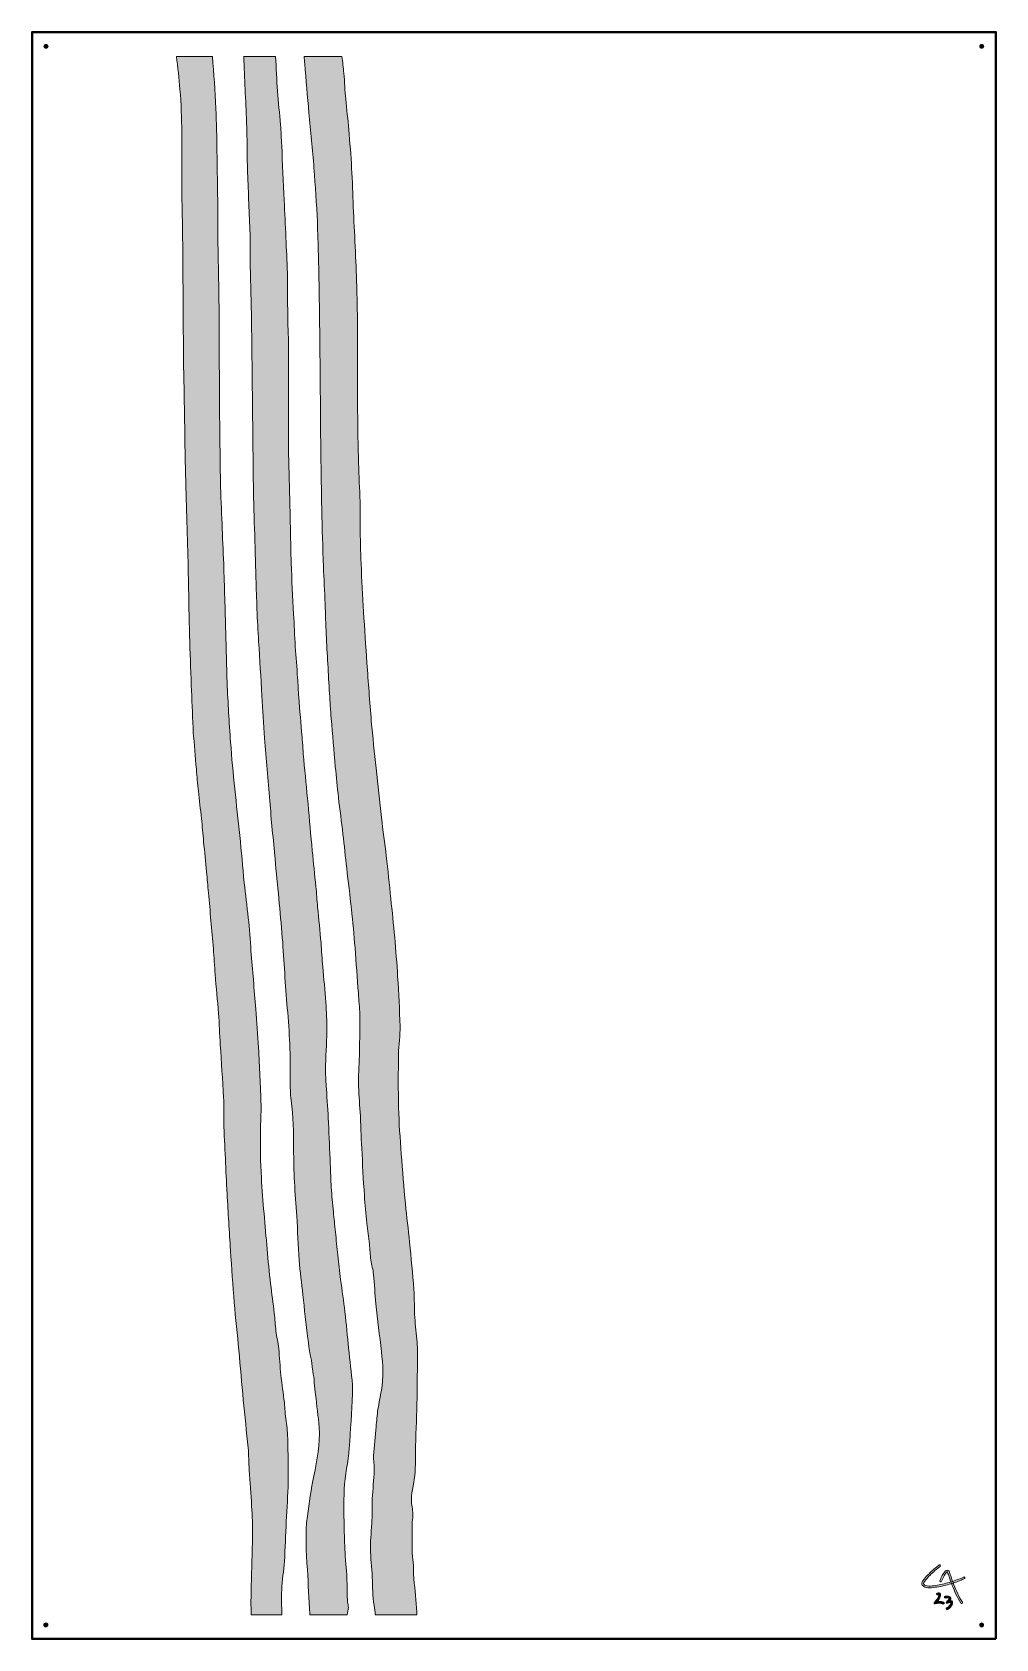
# Model space of a CAD drawing. Header units: millimetres. Extents: x 0 to 1200, y -2000 to 0.
import ezdxf

# ---------------------------------------------------------------- set-up
doc = ezdxf.new("R2010")
doc.units = ezdxf.units.MM
doc.header["$MEASUREMENT"] = 0
for name, color, linetype, lineweight in [('2023-005', 7, 'Continuous', 0), ('Bounding Box', 7, 'Continuous', 0), ('Screws', 7, 'Continuous', 0)]:
    doc.layers.add(name, color=color, linetype=linetype, lineweight=lineweight)

msp = doc.modelspace()

# ---------------------------------------------------------------- hatches: boundary and pattern name
at = {"layer": '2023-005', "true_color": 0x000000, "transparency": 33554687}
h = msp.add_hatch(color=18, dxfattribs=at)
h.dxf.hatch_style = 2
edge = h.paths.add_edge_path()
edge.add_spline(control_points=[(310.9, -1938.9), (311.4, -1927), (313.5, -1915.3), (314.3, -1903.4), (315.4, -1886.8), (315.8, -1870.2), (316.6, -1853.5), (317.4, -1837.3), (318.7, -1821), (319.1, -1804.7), (319.4, -1789.5), (318.8, -1774.3), (318.6, -1759.1), (318.5, -1753), (318.4, -1746.8), (317.9, -1740.7), (317.2, -1732.6), (316, -1724.5), (315.1, -1716.5), (314.7, -1712.9), (314.8, -1709.2), (314.3, -1705.7), (312.9, -1694.3), (311.1, -1683), (309.9, -1671.6), (308.8, -1660.7), (308.3, -1649.6), (307.2, -1638.6), (306.4, -1631.2), (304.7, -1623.8), (303.8, -1616.3), (302.9, -1609.1), (302.6, -1601.7), (301.7, -1594.5), (300.3, -1582.3), (298.5, -1570.1), (297.1, -1557.8), (295.5, -1543.5), (294, -1529.1), (292.8, -1514.7), (290.3, -1485.1), (287.4, -1455.4), (285.6, -1425.8), (284.4, -1406.3), (284.5, -1386.7), (284.4, -1367.1), (284.4, -1356.6), (285.6, -1346), (285.3, -1335.4), (284.5, -1311.6), (283.4, -1287.8), (282.1, -1264.1), (281.2, -1248.1), (279.8, -1232), (278.6, -1216), (276.7, -1191.8), (274.7, -1167.5), (272.7, -1143.3), (271.6, -1129.6), (270.7, -1115.9), (269.3, -1102.2), (267.8, -1087.7), (265.7, -1073.2), (264.3, -1058.6), (262.3, -1039.1), (260.8, -1019.4), (258.8, -999.9), (256.8, -980.5), (254.5, -961.1), (252.5, -941.8), (250.6, -922.4), (248.6, -903), (247.3, -883.6), (245.5, -859), (244.1, -834.4), (243, -809.8), (242.1, -788.8), (241.9, -767.8), (241.3, -746.7), (240.5, -718.4), (239.7, -690), (238.7, -661.6), (238.1, -645.1), (237.2, -628.5), (236.6, -612), (235.9, -594.5), (235.1, -577.1), (234.7, -559.6), (234.3, -542.4), (234.2, -525.1), (234, -507.8), (233.8, -489.1), (233.5, -470.4), (233.4, -451.7), (233.2, -414.7), (233.2, -377.6), (232.9, -340.5), (232.6, -311.4), (231.8, -282.3), (231.4, -253.2), (231.2, -236.1), (231.5, -219), (231.2, -201.8), (230.6, -166.2), (230.3, -130.5), (229, -94.9), (228.2, -73.2), (226.4, -51.6), (224.7, -30), (224.7, -30), (179.9, -30), (179.9, -30), (181.5, -43.7), (183.2, -57.4), (184.3, -71.2), (185.8, -89.1), (186.3, -107.1), (186.5, -125), (186.9, -150.6), (186.5, -176.1), (186.7, -201.7), (186.8, -219.6), (187.5, -237.5), (187.6, -255.4), (188, -303.3), (188.2, -351.2), (188.6, -399.1), (188.8, -422.2), (189.4, -445.4), (189.8, -468.5), (190.1, -489), (190.4, -509.4), (190.8, -529.9), (191.1, -544.4), (191.4, -558.8), (191.8, -573.3), (192.5, -598.5), (193.4, -623.7), (194.1, -648.9), (194.4, -660.5), (194.6, -672.1), (194.8, -683.7), (195.3, -706.1), (195.6, -728.6), (196.2, -751), (196.8, -771.5), (197.5, -792.1), (198.3, -812.6), (199, -830.4), (199.8, -848.2), (200.5, -865.9), (200.6, -867.5), (200.7, -869.1), (200.8, -870.7), (202.1, -886.3), (203.4, -901.8), (204.7, -917.4), (205.5, -926.5), (206.2, -935.6), (207.2, -944.6), (208.4, -956), (209.8, -967.3), (211, -978.6), (212, -988.2), (212.8, -997.9), (213.7, -1007.5), (214.9, -1020.1), (216.2, -1032.7), (217.4, -1045.3), (218.2, -1053.8), (219, -1062.4), (219.7, -1071), (221.8, -1094.2), (223.9, -1117.5), (225.9, -1140.7), (226.8, -1151.4), (227.3, -1162.1), (228.1, -1172.8), (229.4, -1188.9), (231, -1205), (232.3, -1221.2), (233.2, -1234.2), (233.7, -1247.2), (234.5, -1260.2), (235.8, -1282), (237.4, -1303.9), (238.5, -1325.7), (239.1, -1336), (238.5, -1346.4), (238.9, -1356.7), (239.3, -1371.8), (240.1, -1386.9), (240.8, -1402), (241.5, -1416.6), (242.1, -1431.2), (242.9, -1445.8), (244.3, -1469.3), (245.7, -1492.8), (247.2, -1516.4), (248.6, -1538), (250, -1559.6), (251.8, -1581.2), (253.4, -1601), (255.7, -1620.8), (257.6, -1640.6), (259.5, -1661.2), (261.1, -1681.9), (263.1, -1702.5), (264.9, -1722.3), (267.3, -1742), (269.1, -1761.9), (270, -1771.1), (269.9, -1780.5), (270.5, -1789.8), (271.4, -1804.7), (272.7, -1819.7), (273.5, -1834.6), (274.2, -1846.7), (274.8, -1858.8), (274.6, -1870.9), (274.2, -1898.2), (272.9, -1925.5), (272.7, -1952.7), (272.6, -1958.5), (272.8, -1964.2), (273.1, -1969.9), (273.1, -1969.9), (311.2, -1969.9), (311.2, -1969.9), (310.8, -1959.6), (310.5, -1949.2), (310.9, -1938.9)], knot_values=[0, 0, 0, 0, 1, 1, 1, 2, 2, 2, 3, 3, 3, 4, 4, 4, 5, 5, 5, 6, 6, 6, 7, 7, 7, 8, 8, 8, 9, 9, 9, 10, 10, 10, 11, 11, 11, 12, 12, 12, 13, 13, 13, 14, 14, 14, 15, 15, 15, 16, 16, 16, 17, 17, 17, 18, 18, 18, 19, 19, 19, 20, 20, 20, 21, 21, 21, 22, 22, 22, 23, 23, 23, 24, 24, 24, 25, 25, 25, 26, 26, 26, 27, 27, 27, 28, 28, 28, 29, 29, 29, 30, 30, 30, 31, 31, 31, 32, 32, 32, 33, 33, 33, 34, 34, 34, 35, 35, 35, 36, 36, 36, 37, 37, 37, 38, 38, 38, 39, 39, 39, 40, 40, 40, 41, 41, 41, 42, 42, 42, 43, 43, 43, 44, 44, 44, 45, 45, 45, 46, 46, 46, 47, 47, 47, 48, 48, 48, 49, 49, 49, 50, 50, 50, 51, 51, 51, 52, 52, 52, 53, 53, 53, 54, 54, 54, 55, 55, 55, 56, 56, 56, 57, 57, 57, 58, 58, 58, 59, 59, 59, 60, 60, 60, 61, 61, 61, 62, 62, 62, 63, 63, 63, 64, 64, 64, 65, 65, 65, 66, 66, 66, 67, 67, 67, 68, 68, 68, 69, 69, 69, 70, 70, 70, 71, 71, 71, 72, 72, 72, 73, 73, 73, 74, 74, 74, 75, 75, 75, 76, 76, 76, 77, 77, 77, 77], degree=3, periodic=0)
h = msp.add_hatch(color=18, dxfattribs=at)
h.dxf.hatch_style = 2
edge = h.paths.add_edge_path()
edge.add_spline(control_points=[(393.5, -1957.5), (393.2, -1955.3), (392.7, -1953.2), (392.7, -1951), (392.4, -1940.3), (392.4, -1929.5), (391.9, -1918.7), (391.7, -1912.8), (390.6, -1907), (390.3, -1901.1), (389.7, -1889.7), (389.1, -1878.3), (388.9, -1866.9), (388.6, -1849.1), (387.8, -1831.3), (388.8, -1813.5), (389.8, -1796.4), (393.6, -1779.5), (395, -1762.4), (396.9, -1740), (397.7, -1717.4), (399, -1694.9), (399.2, -1691.1), (399.5, -1687.3), (399.1, -1683.5), (397.7, -1668.4), (395.9, -1653.3), (394.3, -1638.1), (392.7, -1623.1), (391.5, -1608), (389.7, -1592.9), (388.1, -1579.4), (386, -1566), (384.3, -1552.5), (383, -1542.4), (382, -1532.3), (380.9, -1522.1), (379.9, -1512.6), (378.8, -1503), (377.8, -1493.4), (376.9, -1485), (376.1, -1476.6), (375.3, -1468.2), (374.3, -1458.1), (373.3, -1447.9), (372.6, -1437.8), (372, -1428.1), (371.8, -1418.5), (371.4, -1408.8), (370.6, -1391.6), (370, -1374.3), (369.2, -1357.1), (368.5, -1343.1), (367.5, -1329.1), (366.7, -1315.1), (366.2, -1307.3), (365.4, -1299.5), (365.5, -1291.6), (365.8, -1275.4), (366.9, -1259.2), (367.1, -1243), (367.2, -1231.2), (366.7, -1219.4), (365.9, -1207.6), (364.9, -1192.8), (363.2, -1177.9), (362, -1163.1), (361.1, -1153.3), (360.7, -1143.4), (359.9, -1133.6), (358.6, -1118.7), (357.1, -1103.9), (355.7, -1089), (354.9, -1080.4), (354.3, -1071.8), (353.5, -1063.3), (352, -1048.4), (350.4, -1033.6), (349, -1018.8), (347.1, -999.4), (345.5, -979.9), (343.7, -960.5), (342, -942.1), (340.1, -923.7), (338.4, -905.4), (337.6, -895.9), (337, -886.4), (336.3, -877), (334.9, -860.6), (333.4, -844.1), (332.1, -827.7), (331.5, -819.6), (331.3, -811.6), (330.7, -803.5), (329.8, -790.5), (328.7, -777.6), (327.9, -764.6), (327.1, -751.1), (326.4, -737.6), (325.8, -724.2), (324.7, -703), (323.4, -681.8), (322.8, -660.5), (321.9, -634), (321.6, -607.4), (321, -580.8), (320.5, -559.5), (319.6, -538.3), (319.4, -517), (319.2, -487.9), (319.4, -458.8), (319.4, -429.6), (319.4, -413.6), (319.5, -397.7), (319.3, -381.7), (319.3, -374.9), (318.6, -368.1), (318.5, -361.3), (318.3, -340.6), (318.4, -320), (318, -299.4), (317.7, -284.7), (316.8, -270.2), (316.2, -255.6), (315.5, -240.1), (314.8, -224.6), (314.1, -209.1), (313, -186.4), (312, -163.7), (310.9, -141), (310.5, -132.3), (310.2, -123.7), (309.5, -115.1), (308.4, -101.1), (306.6, -87.2), (305.7, -73.2), (304.7, -58.8), (304, -44.4), (303.4, -30), (303.4, -30), (263.5, -30), (263.5, -30), (263.6, -30.1), (263.6, -30.1), (263.6, -30.2), (264.6, -57.4), (266.2, -84.5), (267.2, -111.7), (267.9, -132.7), (267.8, -153.7), (268.5, -174.8), (269.3, -200.2), (270.7, -225.5), (271.5, -250.9), (271.9, -263), (271.4, -275), (271.7, -287), (272.2, -317), (273.3, -347), (273.6, -377), (274.5, -444.4), (275, -511.7), (275.9, -579.1), (276.2, -599.8), (277.2, -620.4), (277.8, -641.1), (278.6, -666.8), (279.2, -692.5), (280.1, -718.2), (280.6, -731.6), (281.4, -745), (282.2, -758.4), (283.5, -780.9), (285.1, -803.4), (286.4, -825.9), (287.5, -843.5), (288.3, -861.1), (289.6, -878.7), (291.6, -904.7), (293.8, -930.7), (296, -956.6), (298.1, -980.8), (300.4, -1005), (302.6, -1029.2), (305.7, -1061.9), (309.1, -1094.4), (311.7, -1127.1), (314.1, -1156.3), (315.2, -1185.6), (317.9, -1214.7), (320.8, -1244.7), (321.8, -1274.6), (321.6, -1304.6), (321.5, -1312.9), (321.6, -1321.2), (322.7, -1329.3), (325.6, -1349.5), (325.8, -1369.7), (325.8, -1390), (325.8, -1403.7), (326.2, -1417.5), (326.8, -1431.2), (327.5, -1445.3), (328.8, -1459.4), (329.7, -1473.5), (330.8, -1491.7), (331.4, -1510), (332.8, -1528.3), (333.8, -1542.7), (335.7, -1557), (337.3, -1571.4), (339.3, -1589.6), (341.1, -1607.9), (343.4, -1626), (345.2, -1639.6), (347.9, -1653), (349.8, -1666.5), (351.2, -1676.2), (352, -1686), (353.1, -1695.8), (354.6, -1709.4), (356.4, -1722.9), (357.5, -1736.6), (359.1, -1757.1), (355, -1777), (351, -1797), (347.7, -1813.6), (345.1, -1830.4), (342.9, -1847.2), (339.9, -1869.3), (341.6, -1891.5), (342.9, -1913.7), (344, -1932), (345, -1950.4), (345.8, -1968.8), (345.8, -1969.2), (345.8, -1969.5), (345.8, -1969.9), (345.8, -1969.9), (392.6, -1969.9), (392.6, -1969.9), (393, -1966.8), (393.6, -1963.7), (393.9, -1960.6), (394.1, -1959.6), (393.6, -1958.5), (393.5, -1957.5)], knot_values=[0, 0, 0, 0, 1, 1, 1, 2, 2, 2, 3, 3, 3, 4, 4, 4, 5, 5, 5, 6, 6, 6, 7, 7, 7, 8, 8, 8, 9, 9, 9, 10, 10, 10, 11, 11, 11, 12, 12, 12, 13, 13, 13, 14, 14, 14, 15, 15, 15, 16, 16, 16, 17, 17, 17, 18, 18, 18, 19, 19, 19, 20, 20, 20, 21, 21, 21, 22, 22, 22, 23, 23, 23, 24, 24, 24, 25, 25, 25, 26, 26, 26, 27, 27, 27, 28, 28, 28, 29, 29, 29, 30, 30, 30, 31, 31, 31, 32, 32, 32, 33, 33, 33, 34, 34, 34, 35, 35, 35, 36, 36, 36, 37, 37, 37, 38, 38, 38, 39, 39, 39, 40, 40, 40, 41, 41, 41, 42, 42, 42, 43, 43, 43, 44, 44, 44, 45, 45, 45, 46, 46, 46, 47, 47, 47, 48, 48, 48, 49, 49, 49, 50, 50, 50, 51, 51, 51, 52, 52, 52, 53, 53, 53, 54, 54, 54, 55, 55, 55, 56, 56, 56, 57, 57, 57, 58, 58, 58, 59, 59, 59, 60, 60, 60, 61, 61, 61, 62, 62, 62, 63, 63, 63, 64, 64, 64, 65, 65, 65, 66, 66, 66, 67, 67, 67, 68, 68, 68, 69, 69, 69, 70, 70, 70, 71, 71, 71, 72, 72, 72, 73, 73, 73, 74, 74, 74, 75, 75, 75, 76, 76, 76, 77, 77, 77, 78, 78, 78, 79, 79, 79, 80, 80, 80, 81, 81, 81, 82, 82, 82, 82], degree=3, periodic=0)
h = msp.add_hatch(color=18, dxfattribs=at)
h.dxf.hatch_style = 2
edge = h.paths.add_edge_path()
edge.add_spline(control_points=[(479.1, -1966.4), (478.2, -1952.6), (476.8, -1938.9), (475.6, -1925.2), (475.3, -1922.2), (475, -1919.3), (474.9, -1916.3), (474.8, -1912.4), (475, -1908.5), (474.7, -1904.6), (474.4, -1899.6), (473.1, -1894.5), (473.4, -1889.5), (474.2, -1876), (472.2, -1862.6), (474.1, -1849.1), (474.9, -1843.3), (473.5, -1837.1), (472.7, -1831.2), (471.2, -1819.3), (475.5, -1808.1), (476.6, -1796.6), (477.7, -1784.4), (477.3, -1772.1), (477.7, -1759.8), (478.2, -1739.8), (479, -1719.7), (479.5, -1699.6), (479.8, -1684.7), (479.8, -1669.8), (479.9, -1654.9), (479.9, -1646.8), (480.1, -1638.7), (479.6, -1630.6), (478.9, -1620.4), (477.3, -1610.2), (476.7, -1599.9), (476, -1588.3), (476.3, -1576.5), (475.4, -1564.9), (474, -1545.2), (472.1, -1525.6), (470.2, -1506), (468.6, -1490.2), (466.5, -1474.3), (465, -1458.4), (463.1, -1437.8), (461.3, -1417.1), (459.8, -1396.3), (458.4, -1377.1), (457, -1357.8), (456.5, -1338.5), (455.9, -1316.3), (456.1, -1294.2), (456.4, -1272.1), (456.6, -1260.4), (458.5, -1248.8), (458.3, -1237.2), (457.8, -1216.6), (456.5, -1196.1), (455.3, -1175.5), (454.3, -1159.2), (453.1, -1142.9), (451.6, -1126.6), (450.2, -1110.5), (448.5, -1094.4), (446.8, -1078.3), (445, -1060.6), (443.3, -1042.9), (441.2, -1025.3), (439.4, -1009.4), (437, -993.5), (435.2, -977.6), (432.9, -957.2), (430.8, -936.7), (428.6, -916.2), (426.6, -896.7), (424.2, -877.1), (422.5, -857.5), (420.5, -833.3), (418.8, -809), (417.1, -784.8), (415.6, -763.7), (414.2, -742.6), (412.9, -721.5), (411.7, -701.6), (410.6, -681.7), (409.8, -661.8), (409.1, -646.1), (408.9, -630.3), (408.6, -614.6), (408.4, -604.4), (408.8, -594.2), (408.5, -584), (408, -568.2), (407, -552.3), (406.6, -536.5), (406, -514.6), (405.7, -492.7), (405.5, -470.8), (405.3, -445.8), (405.6, -420.7), (405.4, -395.7), (405.3, -369.2), (405.2, -342.6), (404.4, -316.1), (403.3, -283.1), (401.5, -250.2), (400.1, -217.2), (399.4, -201.2), (399, -185.1), (398, -169.1), (397.1, -153.1), (395.8, -137.1), (394.5, -121.1), (393.4, -108.5), (391.7, -95.9), (390.6, -83.3), (389.6, -72.6), (389.3, -61.8), (388.3, -51.1), (387.6, -44.1), (386.8, -37), (386, -30), (386, -30), (338.9, -30), (338.9, -30), (339.2, -33), (339.4, -36.1), (339.6, -39.1), (341.1, -59.4), (343, -79.7), (344.9, -100.1), (346.9, -123), (349.3, -146), (351.1, -169), (352.8, -191.3), (354.4, -213.6), (355.3, -236), (356.4, -263.4), (357, -290.7), (357.5, -318.1), (358, -346), (358.3, -373.9), (358.6, -401.8), (359, -442.8), (359.2, -483.8), (359.7, -524.7), (359.9, -547.7), (360.3, -570.7), (360.8, -593.7), (361.4, -617.5), (362.1, -641.2), (362.9, -665), (363.5, -680.5), (364.4, -696), (365, -711.5), (365.5, -724.2), (365.7, -736.9), (366.3, -749.6), (367.6, -774.1), (369, -798.6), (370.5, -823), (371.1, -833.4), (371.8, -843.8), (372.6, -854.2), (374.2, -874.2), (375.9, -894.2), (377.7, -914.2), (378.9, -927), (380.1, -939.8), (381.6, -952.5), (383.3, -967.7), (385.4, -982.9), (387.2, -998.1), (388.9, -1012.2), (390.2, -1026.4), (391.9, -1040.6), (393.8, -1057.5), (396, -1074.4), (397.8, -1091.4), (399.5, -1107.5), (400.9, -1123.6), (402.2, -1139.8), (403.7, -1158.6), (405, -1177.4), (406.4, -1196.2), (407, -1205), (408, -1213.8), (408.1, -1222.6), (408.3, -1238.1), (408.1, -1253.7), (407.8, -1269.2), (407.5, -1282.1), (406.4, -1294.9), (406.5, -1307.7), (406.6, -1319.8), (407.9, -1331.9), (408.6, -1344), (409.3, -1359.1), (409.8, -1374.1), (410.6, -1389.2), (411.6, -1408.8), (412.6, -1428.3), (413.9, -1447.8), (414.7, -1459.4), (415.9, -1470.9), (417.1, -1482.4), (418, -1491.1), (419.2, -1499.8), (420.1, -1508.6), (420.8, -1515.2), (421.1, -1521.9), (422, -1528.4), (422.8, -1534.5), (424.7, -1540.4), (425.3, -1546.4), (426.5, -1558.4), (427, -1570.5), (428.2, -1582.6), (430.3, -1602.5), (432.8, -1622.4), (435.1, -1642.3), (437.1, -1658.4), (438.1, -1674.6), (435.1, -1690.7), (433.6, -1698.5), (432, -1706.3), (430.8, -1714.1), (429.7, -1721.3), (429.2, -1728.5), (428.5, -1735.7), (427.4, -1747.7), (426, -1759.8), (425.3, -1771.8), (425, -1777.8), (426.4, -1783.8), (426.2, -1789.8), (425.7, -1801.7), (424.3, -1813.5), (423.7, -1825.4), (423.3, -1834.3), (423.7, -1843.2), (423.3, -1852), (422.9, -1863.7), (421.4, -1875.3), (421.5, -1886.9), (421.6, -1899), (422.9, -1911), (423.7, -1923.1), (424.4, -1934.8), (423.7, -1946.8), (426.1, -1958.2), (426.9, -1962.1), (427.3, -1966), (427.5, -1969.9), (427.5, -1969.9), (479.3, -1969.9), (479.3, -1969.9), (479.3, -1968.7), (479.2, -1967.6), (479.1, -1966.4)], knot_values=[0, 0, 0, 0, 1, 1, 1, 2, 2, 2, 3, 3, 3, 4, 4, 4, 5, 5, 5, 6, 6, 6, 7, 7, 7, 8, 8, 8, 9, 9, 9, 10, 10, 10, 11, 11, 11, 12, 12, 12, 13, 13, 13, 14, 14, 14, 15, 15, 15, 16, 16, 16, 17, 17, 17, 18, 18, 18, 19, 19, 19, 20, 20, 20, 21, 21, 21, 22, 22, 22, 23, 23, 23, 24, 24, 24, 25, 25, 25, 26, 26, 26, 27, 27, 27, 28, 28, 28, 29, 29, 29, 30, 30, 30, 31, 31, 31, 32, 32, 32, 33, 33, 33, 34, 34, 34, 35, 35, 35, 36, 36, 36, 37, 37, 37, 38, 38, 38, 39, 39, 39, 40, 40, 40, 41, 41, 41, 42, 42, 42, 43, 43, 43, 44, 44, 44, 45, 45, 45, 46, 46, 46, 47, 47, 47, 48, 48, 48, 49, 49, 49, 50, 50, 50, 51, 51, 51, 52, 52, 52, 53, 53, 53, 54, 54, 54, 55, 55, 55, 56, 56, 56, 57, 57, 57, 58, 58, 58, 59, 59, 59, 60, 60, 60, 61, 61, 61, 62, 62, 62, 63, 63, 63, 64, 64, 64, 65, 65, 65, 66, 66, 66, 67, 67, 67, 68, 68, 68, 69, 69, 69, 70, 70, 70, 71, 71, 71, 72, 72, 72, 73, 73, 73, 74, 74, 74, 75, 75, 75, 76, 76, 76, 77, 77, 77, 78, 78, 78, 79, 79, 79, 80, 80, 80, 81, 81, 81, 82, 82, 82, 83, 83, 83, 84, 84, 84, 85, 85, 85, 86, 86, 86, 87, 87, 87, 87], degree=3, periodic=0)
at = {"layer": '2023-005', "true_color": 0x231f20, "transparency": 33554687}
h = msp.add_hatch(color=250, dxfattribs=at)
h.dxf.hatch_style = 2
edge = h.paths.add_edge_path()
edge.add_spline(control_points=[(1129.5, -1907.8), (1124.9, -1911.3), (1120.5, -1915), (1116.5, -1919.2), (1114.5, -1921.2), (1112.6, -1923.4), (1110.8, -1925.6), (1109.9, -1926.7), (1108.9, -1927.8), (1108.4, -1929.1), (1107.8, -1930.3), (1107.8, -1931.7), (1108.6, -1932.9), (1110, -1935.1), (1112.8, -1935.9), (1115.3, -1936.2), (1118.4, -1936.5), (1121.5, -1936.1), (1124.6, -1935.6), (1130.5, -1934.8), (1136.4, -1933.5), (1142.1, -1931.8), (1147.9, -1930.2), (1153.6, -1928.1), (1159.2, -1925.7), (1159.8, -1925.4), (1160.5, -1925.1), (1161.2, -1924.8), (1161.7, -1924.5), (1161.8, -1923.7), (1161.6, -1923.2), (1161.2, -1922.7), (1160.6, -1922.6), (1160.1, -1922.9), (1154.9, -1925.2), (1149.6, -1927.2), (1144.1, -1928.9), (1138.6, -1930.6), (1133.1, -1932), (1127.4, -1933), (1124.6, -1933.4), (1121.7, -1933.9), (1118.9, -1934.1), (1117.5, -1934.1), (1116.1, -1934.1), (1114.7, -1933.9), (1113.5, -1933.7), (1112.5, -1933.4), (1111.5, -1932.8), (1111.3, -1932.6), (1111.3, -1932.6), (1111.1, -1932.4), (1111, -1932.4), (1110.9, -1932.3), (1110.8, -1932.2), (1110.8, -1932.1), (1110.6, -1931.9), (1110.6, -1932), (1110.5, -1931.8), (1110.3, -1931.5), (1110.3, -1931.5), (1110.3, -1931.5), (1110.2, -1931.3), (1110.2, -1931.2), (1110.2, -1931.2), (1110.2, -1930.9), (1110.2, -1931), (1110.1, -1929.9), (1110.9, -1929), (1111.6, -1928.1), (1113.3, -1926), (1115.1, -1923.9), (1116.9, -1921.9), (1120.7, -1918), (1124.7, -1914.3), (1129, -1911), (1129.5, -1910.6), (1130.1, -1910.2), (1130.6, -1909.8), (1131.1, -1909.4), (1131.3, -1908.8), (1131, -1908.2), (1130.7, -1907.8), (1130, -1907.5), (1129.5, -1907.8), (1129.5, -1907.8), (1129.5, -1907.8), (1129.5, -1907.8)], knot_values=[0, 0, 0, 0, 1, 1, 1, 2, 2, 2, 3, 3, 3, 4, 4, 4, 5, 5, 5, 6, 6, 6, 7, 7, 7, 8, 8, 8, 9, 9, 9, 10, 10, 10, 11, 11, 11, 12, 12, 12, 13, 13, 13, 14, 14, 14, 15, 15, 15, 16, 16, 16, 17, 17, 17, 18, 18, 18, 19, 19, 19, 20, 20, 20, 21, 21, 21, 22, 22, 22, 23, 23, 23, 24, 24, 24, 25, 25, 25, 26, 26, 26, 27, 27, 27, 28, 28, 28, 29, 29, 29, 29], degree=3, periodic=0)
h = msp.add_hatch(color=250, dxfattribs=at)
h.dxf.hatch_style = 2
edge = h.paths.add_edge_path()
edge.add_spline(control_points=[(1132.6, -1928), (1134, -1924.5), (1135.7, -1921.2), (1137.9, -1918.1), (1138.3, -1917.5), (1138.7, -1916.9), (1139.4, -1916.5), (1139.5, -1916.4), (1139.5, -1916.4), (1139.4, -1916.5), (1139.4, -1916.5), (1139.8, -1916.4), (1139.6, -1916.4), (1139.5, -1916.4), (1139.8, -1916.4), (1139.8, -1916.4), (1139.9, -1916.3), (1139.7, -1916.4), (1139.7, -1916.4), (1139.7, -1916.4), (1139.8, -1916.4), (1139.8, -1916.5), (1139.9, -1916.7), (1140, -1916.8), (1140, -1917), (1140.7, -1918.8), (1141.3, -1920.6), (1141.9, -1922.4), (1144.5, -1929.7), (1147.1, -1937), (1150.4, -1944), (1152.3, -1947.9), (1154.3, -1951.7), (1156.7, -1955.4), (1157, -1955.9), (1157.6, -1956.1), (1158.2, -1955.8), (1158.7, -1955.5), (1158.9, -1954.8), (1158.6, -1954.3), (1154.2, -1947.5), (1150.9, -1940.2), (1148, -1932.7), (1146.6, -1928.9), (1145.2, -1925.1), (1143.9, -1921.3), (1143.5, -1920.3), (1143.2, -1919.4), (1142.9, -1918.4), (1142.5, -1917.5), (1142.3, -1916.5), (1141.9, -1915.6), (1141.4, -1914.7), (1140.5, -1914.1), (1139.5, -1914.2), (1138.5, -1914.3), (1137.7, -1914.9), (1137, -1915.6), (1136.3, -1916.4), (1135.7, -1917.4), (1135.1, -1918.3), (1134.5, -1919.2), (1133.9, -1920.2), (1133.4, -1921.1), (1132.3, -1923.2), (1131.3, -1925.3), (1130.5, -1927.4), (1130.3, -1928), (1130.7, -1928.6), (1131.3, -1928.8), (1131.9, -1928.9), (1132.4, -1928.6), (1132.6, -1928), (1132.6, -1928), (1132.6, -1928), (1132.6, -1928)], knot_values=[0, 0, 0, 0, 1, 1, 1, 2, 2, 2, 3, 3, 3, 4, 4, 4, 5, 5, 5, 6, 6, 6, 7, 7, 7, 8, 8, 8, 9, 9, 9, 10, 10, 10, 11, 11, 11, 12, 12, 12, 13, 13, 13, 14, 14, 14, 15, 15, 15, 16, 16, 16, 17, 17, 17, 18, 18, 18, 19, 19, 19, 20, 20, 20, 21, 21, 21, 22, 22, 22, 23, 23, 23, 24, 24, 24, 25, 25, 25, 25], degree=3, periodic=0)
at = {"layer": '2023-005', "true_color": 0x000000, "transparency": 33554687}
h = msp.add_hatch(color=18, dxfattribs=at)
h.dxf.hatch_style = 2
edge = h.paths.add_edge_path()
edge.add_spline(control_points=[(1127.6, -1945), (1127.9, -1944.9), (1128.2, -1944.9), (1128.4, -1944.8), (1128.7, -1944.8), (1129.1, -1944.9), (1129.4, -1944.8), (1129.5, -1944.8), (1129.6, -1944.8), (1129.5, -1944.8), (1129.4, -1944.7), (1129.3, -1944.6), (1129.2, -1944.6), (1129.1, -1944.5), (1129.2, -1944.4), (1129.2, -1944.6), (1129.2, -1944.9), (1129.2, -1945.2), (1129.2, -1945.5), (1129, -1946.6), (1128.6, -1947.7), (1128, -1948.6), (1126.7, -1950.9), (1124.8, -1952.7), (1123.4, -1954.8), (1122.9, -1955.6), (1123.7, -1956.8), (1124.6, -1956.4), (1127.9, -1955.1), (1131.4, -1955.1), (1134.7, -1956.5), (1135.2, -1956.7), (1135.9, -1956.2), (1136, -1955.7), (1136.2, -1955.1), (1135.8, -1954.6), (1135.3, -1954.3), (1131.7, -1952.9), (1127.6, -1952.9), (1124, -1954.3), (1124.5, -1954.9), (1124.9, -1955.4), (1125.3, -1955.9), (1127, -1953.4), (1129.3, -1951.3), (1130.5, -1948.5), (1131.1, -1947.2), (1131.6, -1945.5), (1131.3, -1944), (1130.9, -1942.1), (1128.4, -1942.5), (1127, -1942.9), (1125.7, -1943.2), (1126.2, -1945.4), (1127.6, -1945), (1127.6, -1945), (1127.6, -1945), (1127.6, -1945)], knot_values=[0, 0, 0, 0, 1, 1, 1, 2, 2, 2, 3, 3, 3, 4, 4, 4, 5, 5, 5, 6, 6, 6, 7, 7, 7, 8, 8, 8, 9, 9, 9, 10, 10, 10, 11, 11, 11, 12, 12, 12, 13, 13, 13, 14, 14, 14, 15, 15, 15, 16, 16, 16, 17, 17, 17, 18, 18, 18, 19, 19, 19, 19], degree=3, periodic=0)
h = msp.add_hatch(color=18, dxfattribs=at)
h.dxf.hatch_style = 2
edge = h.paths.add_edge_path()
edge.add_spline(control_points=[(1137.1, -1949.1), (1138.2, -1948.9), (1139.4, -1948.8), (1140.5, -1948.9), (1140.9, -1948.9), (1141.3, -1949), (1141.5, -1949.1), (1141.7, -1949.2), (1141.7, -1949.2), (1141.9, -1949.4), (1142, -1949.5), (1141.8, -1949.3), (1142, -1949.5), (1142.1, -1949.7), (1142, -1949.6), (1142, -1949.7), (1142, -1949.7), (1142.1, -1949.8), (1142, -1949.9), (1142, -1950), (1141.9, -1950.2), (1141.8, -1950.3), (1141.6, -1950.7), (1141.3, -1951), (1141, -1951.3), (1140.2, -1952.1), (1139.4, -1952.9), (1138.6, -1953.7), (1138.2, -1954.1), (1138.2, -1954.7), (1138.5, -1955.1), (1138.9, -1955.6), (1139.4, -1955.7), (1139.9, -1955.4), (1141, -1955), (1142.2, -1954.7), (1143.4, -1954.7), (1143.6, -1954.6), (1143.7, -1954.6), (1143.9, -1954.6), (1144, -1954.6), (1144.3, -1954.7), (1144.3, -1954.7), (1144.1, -1954.7), (1144, -1954.6), (1143.9, -1954.3), (1143.9, -1954.4), (1143.9, -1954.4), (1143.9, -1954.5), (1143.9, -1954.5), (1144, -1954.7), (1144, -1954.8), (1144, -1955.3), (1143.9, -1955.8), (1143.6, -1956.4), (1143.2, -1957.4), (1142.4, -1958.3), (1141.6, -1959.2), (1140.8, -1960), (1139.9, -1960.8), (1138.9, -1961.5), (1138.4, -1961.8), (1138.2, -1962.5), (1138.5, -1963), (1138.8, -1963.5), (1139.5, -1963.7), (1140, -1963.4), (1141.3, -1962.5), (1142.5, -1961.5), (1143.6, -1960.3), (1144.6, -1959.1), (1145.7, -1957.7), (1146, -1956.1), (1146.2, -1955.4), (1146.3, -1954.5), (1146, -1953.7), (1145.7, -1952.7), (1144.8, -1952.4), (1143.8, -1952.4), (1142.1, -1952.4), (1140.4, -1952.8), (1138.8, -1953.5), (1139.3, -1954.1), (1139.7, -1954.7), (1140.1, -1955.3), (1141.1, -1954.3), (1142, -1953.4), (1142.9, -1952.4), (1143.8, -1951.5), (1144.6, -1950.3), (1144.1, -1948.9), (1143.2, -1946.1), (1139.4, -1946.6), (1137.1, -1946.8), (1136.5, -1946.9), (1136, -1947.3), (1136, -1948), (1136, -1948.5), (1136.5, -1949.1), (1137.1, -1949.1), (1137.1, -1949.1), (1137.1, -1949.1), (1137.1, -1949.1)], knot_values=[0, 0, 0, 0, 1, 1, 1, 2, 2, 2, 3, 3, 3, 4, 4, 4, 5, 5, 5, 6, 6, 6, 7, 7, 7, 8, 8, 8, 9, 9, 9, 10, 10, 10, 11, 11, 11, 12, 12, 12, 13, 13, 13, 14, 14, 14, 15, 15, 15, 16, 16, 16, 17, 17, 17, 18, 18, 18, 19, 19, 19, 20, 20, 20, 21, 21, 21, 22, 22, 22, 23, 23, 23, 24, 24, 24, 25, 25, 25, 26, 26, 26, 27, 27, 27, 28, 28, 28, 29, 29, 29, 30, 30, 30, 31, 31, 31, 32, 32, 32, 33, 33, 33, 34, 34, 34, 34], degree=3, periodic=0)
at = {"layer": 'Screws', "true_color": 0x000000, "transparency": 33554687}
h = msp.add_hatch(color=18, dxfattribs=at)
h.dxf.hatch_style = 2
edge = h.paths.add_edge_path()
edge.add_ellipse((17.4, -17.5), major_axis=(2.56, 0), ratio=0.965517, start_angle=0, end_angle=360)
h = msp.add_hatch(color=18, dxfattribs=at)
h.dxf.hatch_style = 2
edge = h.paths.add_edge_path()
edge.add_ellipse((1182.6, -17.5), major_axis=(2.56, 0), ratio=0.965517, start_angle=0, end_angle=360)
h = msp.add_hatch(color=18, dxfattribs=at)
h.dxf.hatch_style = 2
edge = h.paths.add_edge_path()
edge.add_ellipse((17.3, -1982.4), major_axis=(2.56, 0), ratio=0.965517, start_angle=0, end_angle=360)
h = msp.add_hatch(color=18, dxfattribs=at)
h.dxf.hatch_style = 2
edge = h.paths.add_edge_path()
edge.add_ellipse((1182.4, -1982.4), major_axis=(2.56, 0), ratio=0.965517, start_angle=0, end_angle=360)

# ---------------------------------------------------------------- linework, layer by layer
at = {"layer": '2023-005'}
for points, knots in [([(310.9, -1938.9), (311.4, -1927), (313.5, -1915.3), (314.3, -1903.4), (315.4, -1886.8), (315.8, -1870.2), (316.6, -1853.5), (317.4, -1837.3), (318.7, -1821), (319.1, -1804.7), (319.4, -1789.5), (318.8, -1774.3), (318.6, -1759.1), (318.5, -1753), (318.4, -1746.8), (317.9, -1740.7), (317.2, -1732.6), (316, -1724.5), (315.1, -1716.5), (314.7, -1712.9), (314.8, -1709.2), (314.3, -1705.7), (312.9, -1694.3), (311.1, -1683), (309.9, -1671.6), (308.8, -1660.7), (308.3, -1649.6), (307.2, -1638.6), (306.4, -1631.2), (304.7, -1623.8), (303.8, -1616.3), (302.9, -1609.1), (302.6, -1601.7), (301.7, -1594.5), (300.3, -1582.3), (298.5, -1570.1), (297.1, -1557.8), (295.5, -1543.5), (294, -1529.1), (292.8, -1514.7), (290.3, -1485.1), (287.4, -1455.4), (285.6, -1425.8), (284.4, -1406.3), (284.5, -1386.7), (284.4, -1367.1), (284.4, -1356.6), (285.6, -1346), (285.3, -1335.4), (284.5, -1311.6), (283.4, -1287.8), (282.1, -1264.1), (281.2, -1248.1), (279.8, -1232), (278.6, -1216), (276.7, -1191.8), (274.7, -1167.5), (272.7, -1143.3), (271.6, -1129.6), (270.7, -1115.9), (269.3, -1102.2), (267.8, -1087.7), (265.7, -1073.2), (264.3, -1058.6), (262.3, -1039.1), (260.8, -1019.4), (258.8, -999.9), (256.8, -980.5), (254.5, -961.1), (252.5, -941.8), (250.6, -922.4), (248.6, -903), (247.3, -883.6), (245.5, -859), (244.1, -834.4), (243, -809.8), (242.1, -788.8), (241.9, -767.8), (241.3, -746.7), (240.5, -718.4), (239.7, -690), (238.7, -661.6), (238.1, -645.1), (237.2, -628.5), (236.6, -612), (235.9, -594.5), (235.1, -577.1), (234.7, -559.6), (234.3, -542.4), (234.2, -525.1), (234, -507.8), (233.8, -489.1), (233.5, -470.4), (233.4, -451.7), (233.2, -414.7), (233.2, -377.6), (232.9, -340.5), (232.6, -311.4), (231.8, -282.3), (231.4, -253.2), (231.2, -236.1), (231.5, -219), (231.2, -201.8), (230.6, -166.2), (230.3, -130.5), (229, -94.9), (228.2, -73.2), (226.4, -51.6), (224.7, -30), (224.7, -30), (179.9, -30), (179.9, -30), (181.5, -43.7), (183.2, -57.4), (184.3, -71.2), (185.8, -89.1), (186.3, -107.1), (186.5, -125), (186.9, -150.6), (186.5, -176.1), (186.7, -201.7), (186.8, -219.6), (187.5, -237.5), (187.6, -255.4), (188, -303.3), (188.2, -351.2), (188.6, -399.1), (188.8, -422.2), (189.4, -445.4), (189.8, -468.5), (190.1, -489), (190.4, -509.4), (190.8, -529.9), (191.1, -544.4), (191.4, -558.8), (191.8, -573.3), (192.5, -598.5), (193.4, -623.7), (194.1, -648.9), (194.4, -660.5), (194.6, -672.1), (194.8, -683.7), (195.3, -706.1), (195.6, -728.6), (196.2, -751), (196.8, -771.5), (197.5, -792.1), (198.3, -812.6), (199, -830.4), (199.8, -848.2), (200.5, -865.9), (200.6, -867.5), (200.7, -869.1), (200.8, -870.7), (202.1, -886.3), (203.4, -901.8), (204.7, -917.4), (205.5, -926.5), (206.2, -935.6), (207.2, -944.6), (208.4, -956), (209.8, -967.3), (211, -978.6), (212, -988.2), (212.8, -997.9), (213.7, -1007.5), (214.9, -1020.1), (216.2, -1032.7), (217.4, -1045.3), (218.2, -1053.8), (219, -1062.4), (219.7, -1071), (221.8, -1094.2), (223.9, -1117.5), (225.9, -1140.7), (226.8, -1151.4), (227.3, -1162.1), (228.1, -1172.8), (229.4, -1188.9), (231, -1205), (232.3, -1221.2), (233.2, -1234.2), (233.7, -1247.2), (234.5, -1260.2), (235.8, -1282), (237.4, -1303.9), (238.5, -1325.7), (239.1, -1336), (238.5, -1346.4), (238.9, -1356.7), (239.3, -1371.8), (240.1, -1386.9), (240.8, -1402), (241.5, -1416.6), (242.1, -1431.2), (242.9, -1445.8), (244.3, -1469.3), (245.7, -1492.8), (247.2, -1516.4), (248.6, -1538), (250, -1559.6), (251.8, -1581.2), (253.4, -1601), (255.7, -1620.8), (257.6, -1640.6), (259.5, -1661.2), (261.1, -1681.9), (263.1, -1702.5), (264.9, -1722.3), (267.3, -1742), (269.1, -1761.9), (270, -1771.1), (269.9, -1780.5), (270.5, -1789.8), (271.4, -1804.7), (272.7, -1819.7), (273.5, -1834.6), (274.2, -1846.7), (274.8, -1858.8), (274.6, -1870.9), (274.2, -1898.2), (272.9, -1925.5), (272.7, -1952.7), (272.6, -1958.5), (272.8, -1964.2), (273.1, -1969.9), (273.1, -1969.9), (311.2, -1969.9), (311.2, -1969.9), (310.8, -1959.6), (310.5, -1949.2), (310.9, -1938.9)], [0, 0, 0, 0, 1, 1, 1, 2, 2, 2, 3, 3, 3, 4, 4, 4, 5, 5, 5, 6, 6, 6, 7, 7, 7, 8, 8, 8, 9, 9, 9, 10, 10, 10, 11, 11, 11, 12, 12, 12, 13, 13, 13, 14, 14, 14, 15, 15, 15, 16, 16, 16, 17, 17, 17, 18, 18, 18, 19, 19, 19, 20, 20, 20, 21, 21, 21, 22, 22, 22, 23, 23, 23, 24, 24, 24, 25, 25, 25, 26, 26, 26, 27, 27, 27, 28, 28, 28, 29, 29, 29, 30, 30, 30, 31, 31, 31, 32, 32, 32, 33, 33, 33, 34, 34, 34, 35, 35, 35, 36, 36, 36, 37, 37, 37, 38, 38, 38, 39, 39, 39, 40, 40, 40, 41, 41, 41, 42, 42, 42, 43, 43, 43, 44, 44, 44, 45, 45, 45, 46, 46, 46, 47, 47, 47, 48, 48, 48, 49, 49, 49, 50, 50, 50, 51, 51, 51, 52, 52, 52, 53, 53, 53, 54, 54, 54, 55, 55, 55, 56, 56, 56, 57, 57, 57, 58, 58, 58, 59, 59, 59, 60, 60, 60, 61, 61, 61, 62, 62, 62, 63, 63, 63, 64, 64, 64, 65, 65, 65, 66, 66, 66, 67, 67, 67, 68, 68, 68, 69, 69, 69, 70, 70, 70, 71, 71, 71, 72, 72, 72, 73, 73, 73, 74, 74, 74, 75, 75, 75, 76, 76, 76, 77, 77, 77, 77]), ([(393.5, -1957.5), (393.2, -1955.3), (392.7, -1953.2), (392.7, -1951), (392.4, -1940.3), (392.4, -1929.5), (391.9, -1918.7), (391.7, -1912.8), (390.6, -1907), (390.3, -1901.1), (389.7, -1889.7), (389.1, -1878.3), (388.9, -1866.9), (388.6, -1849.1), (387.8, -1831.3), (388.8, -1813.5), (389.8, -1796.4), (393.6, -1779.5), (395, -1762.4), (396.9, -1740), (397.7, -1717.4), (399, -1694.9), (399.2, -1691.1), (399.5, -1687.3), (399.1, -1683.5), (397.7, -1668.4), (395.9, -1653.3), (394.3, -1638.1), (392.7, -1623.1), (391.5, -1608), (389.7, -1592.9), (388.1, -1579.4), (386, -1566), (384.3, -1552.5), (383, -1542.4), (382, -1532.3), (380.9, -1522.1), (379.9, -1512.6), (378.8, -1503), (377.8, -1493.4), (376.9, -1485), (376.1, -1476.6), (375.3, -1468.2), (374.3, -1458.1), (373.3, -1447.9), (372.6, -1437.8), (372, -1428.1), (371.8, -1418.5), (371.4, -1408.8), (370.6, -1391.6), (370, -1374.3), (369.2, -1357.1), (368.5, -1343.1), (367.5, -1329.1), (366.7, -1315.1), (366.2, -1307.3), (365.4, -1299.5), (365.5, -1291.6), (365.8, -1275.4), (366.9, -1259.2), (367.1, -1243), (367.2, -1231.2), (366.7, -1219.4), (365.9, -1207.6), (364.9, -1192.8), (363.2, -1177.9), (362, -1163.1), (361.1, -1153.3), (360.7, -1143.4), (359.9, -1133.6), (358.6, -1118.7), (357.1, -1103.9), (355.7, -1089), (354.9, -1080.4), (354.3, -1071.8), (353.5, -1063.3), (352, -1048.4), (350.4, -1033.6), (349, -1018.8), (347.1, -999.4), (345.5, -979.9), (343.7, -960.5), (342, -942.1), (340.1, -923.7), (338.4, -905.4), (337.6, -895.9), (337, -886.4), (336.3, -877), (334.9, -860.6), (333.4, -844.1), (332.1, -827.7), (331.5, -819.6), (331.3, -811.6), (330.7, -803.5), (329.8, -790.5), (328.7, -777.6), (327.9, -764.6), (327.1, -751.1), (326.4, -737.6), (325.8, -724.2), (324.7, -703), (323.4, -681.8), (322.8, -660.5), (321.9, -634), (321.6, -607.4), (321, -580.8), (320.5, -559.5), (319.6, -538.3), (319.4, -517), (319.2, -487.9), (319.4, -458.8), (319.4, -429.6), (319.4, -413.6), (319.5, -397.7), (319.3, -381.7), (319.3, -374.9), (318.6, -368.1), (318.5, -361.3), (318.3, -340.6), (318.4, -320), (318, -299.4), (317.7, -284.7), (316.8, -270.2), (316.2, -255.6), (315.5, -240.1), (314.8, -224.6), (314.1, -209.1), (313, -186.4), (312, -163.7), (310.9, -141), (310.5, -132.3), (310.2, -123.7), (309.5, -115.1), (308.4, -101.1), (306.6, -87.2), (305.7, -73.2), (304.7, -58.8), (304, -44.4), (303.4, -30), (303.4, -30), (263.5, -30), (263.5, -30), (263.6, -30.1), (263.6, -30.1), (263.6, -30.2), (264.6, -57.4), (266.2, -84.5), (267.2, -111.7), (267.9, -132.7), (267.8, -153.7), (268.5, -174.8), (269.3, -200.2), (270.7, -225.5), (271.5, -250.9), (271.9, -263), (271.4, -275), (271.7, -287), (272.2, -317), (273.3, -347), (273.6, -377), (274.5, -444.4), (275, -511.7), (275.9, -579.1), (276.2, -599.8), (277.2, -620.4), (277.8, -641.1), (278.6, -666.8), (279.2, -692.5), (280.1, -718.2), (280.6, -731.6), (281.4, -745), (282.2, -758.4), (283.5, -780.9), (285.1, -803.4), (286.4, -825.9), (287.5, -843.5), (288.3, -861.1), (289.6, -878.7), (291.6, -904.7), (293.8, -930.7), (296, -956.6), (298.1, -980.8), (300.4, -1005), (302.6, -1029.2), (305.7, -1061.9), (309.1, -1094.4), (311.7, -1127.1), (314.1, -1156.3), (315.2, -1185.6), (317.9, -1214.7), (320.8, -1244.7), (321.8, -1274.6), (321.6, -1304.6), (321.5, -1312.9), (321.6, -1321.2), (322.7, -1329.3), (325.6, -1349.5), (325.8, -1369.7), (325.8, -1390), (325.8, -1403.7), (326.2, -1417.5), (326.8, -1431.2), (327.5, -1445.3), (328.8, -1459.4), (329.7, -1473.5), (330.8, -1491.7), (331.4, -1510), (332.8, -1528.3), (333.8, -1542.7), (335.7, -1557), (337.3, -1571.4), (339.3, -1589.6), (341.1, -1607.9), (343.4, -1626), (345.2, -1639.6), (347.9, -1653), (349.8, -1666.5), (351.2, -1676.2), (352, -1686), (353.1, -1695.8), (354.6, -1709.4), (356.4, -1722.9), (357.5, -1736.6), (359.1, -1757.1), (355, -1777), (351, -1797), (347.7, -1813.6), (345.1, -1830.4), (342.9, -1847.2), (339.9, -1869.3), (341.6, -1891.5), (342.9, -1913.7), (344, -1932), (345, -1950.4), (345.8, -1968.8), (345.8, -1969.2), (345.8, -1969.5), (345.8, -1969.9), (345.8, -1969.9), (392.6, -1969.9), (392.6, -1969.9), (393, -1966.8), (393.6, -1963.7), (393.9, -1960.6), (394.1, -1959.6), (393.6, -1958.5), (393.5, -1957.5)], [0, 0, 0, 0, 1, 1, 1, 2, 2, 2, 3, 3, 3, 4, 4, 4, 5, 5, 5, 6, 6, 6, 7, 7, 7, 8, 8, 8, 9, 9, 9, 10, 10, 10, 11, 11, 11, 12, 12, 12, 13, 13, 13, 14, 14, 14, 15, 15, 15, 16, 16, 16, 17, 17, 17, 18, 18, 18, 19, 19, 19, 20, 20, 20, 21, 21, 21, 22, 22, 22, 23, 23, 23, 24, 24, 24, 25, 25, 25, 26, 26, 26, 27, 27, 27, 28, 28, 28, 29, 29, 29, 30, 30, 30, 31, 31, 31, 32, 32, 32, 33, 33, 33, 34, 34, 34, 35, 35, 35, 36, 36, 36, 37, 37, 37, 38, 38, 38, 39, 39, 39, 40, 40, 40, 41, 41, 41, 42, 42, 42, 43, 43, 43, 44, 44, 44, 45, 45, 45, 46, 46, 46, 47, 47, 47, 48, 48, 48, 49, 49, 49, 50, 50, 50, 51, 51, 51, 52, 52, 52, 53, 53, 53, 54, 54, 54, 55, 55, 55, 56, 56, 56, 57, 57, 57, 58, 58, 58, 59, 59, 59, 60, 60, 60, 61, 61, 61, 62, 62, 62, 63, 63, 63, 64, 64, 64, 65, 65, 65, 66, 66, 66, 67, 67, 67, 68, 68, 68, 69, 69, 69, 70, 70, 70, 71, 71, 71, 72, 72, 72, 73, 73, 73, 74, 74, 74, 75, 75, 75, 76, 76, 76, 77, 77, 77, 78, 78, 78, 79, 79, 79, 80, 80, 80, 81, 81, 81, 82, 82, 82, 82]), ([(479.1, -1966.4), (478.2, -1952.6), (476.8, -1938.9), (475.6, -1925.2), (475.3, -1922.2), (475, -1919.3), (474.9, -1916.3), (474.8, -1912.4), (475, -1908.5), (474.7, -1904.6), (474.4, -1899.6), (473.1, -1894.5), (473.4, -1889.5), (474.2, -1876), (472.2, -1862.6), (474.1, -1849.1), (474.9, -1843.3), (473.5, -1837.1), (472.7, -1831.2), (471.2, -1819.3), (475.5, -1808.1), (476.6, -1796.6), (477.7, -1784.4), (477.3, -1772.1), (477.7, -1759.8), (478.2, -1739.8), (479, -1719.7), (479.5, -1699.6), (479.8, -1684.7), (479.8, -1669.8), (479.9, -1654.9), (479.9, -1646.8), (480.1, -1638.7), (479.6, -1630.6), (478.9, -1620.4), (477.3, -1610.2), (476.7, -1599.9), (476, -1588.3), (476.3, -1576.5), (475.4, -1564.9), (474, -1545.2), (472.1, -1525.6), (470.2, -1506), (468.6, -1490.2), (466.5, -1474.3), (465, -1458.4), (463.1, -1437.8), (461.3, -1417.1), (459.8, -1396.3), (458.4, -1377.1), (457, -1357.8), (456.5, -1338.5), (455.9, -1316.3), (456.1, -1294.2), (456.4, -1272.1), (456.6, -1260.4), (458.5, -1248.8), (458.3, -1237.2), (457.8, -1216.6), (456.5, -1196.1), (455.3, -1175.5), (454.3, -1159.2), (453.1, -1142.9), (451.6, -1126.6), (450.2, -1110.5), (448.5, -1094.4), (446.8, -1078.3), (445, -1060.6), (443.3, -1042.9), (441.2, -1025.3), (439.4, -1009.4), (437, -993.5), (435.2, -977.6), (432.9, -957.2), (430.8, -936.7), (428.6, -916.2), (426.6, -896.7), (424.2, -877.1), (422.5, -857.5), (420.5, -833.3), (418.8, -809), (417.1, -784.8), (415.6, -763.7), (414.2, -742.6), (412.9, -721.5), (411.7, -701.6), (410.6, -681.7), (409.8, -661.8), (409.1, -646.1), (408.9, -630.3), (408.6, -614.6), (408.4, -604.4), (408.8, -594.2), (408.5, -584), (408, -568.2), (407, -552.3), (406.6, -536.5), (406, -514.6), (405.7, -492.7), (405.5, -470.8), (405.3, -445.8), (405.6, -420.7), (405.4, -395.7), (405.3, -369.2), (405.2, -342.6), (404.4, -316.1), (403.3, -283.1), (401.5, -250.2), (400.1, -217.2), (399.4, -201.2), (399, -185.1), (398, -169.1), (397.1, -153.1), (395.8, -137.1), (394.5, -121.1), (393.4, -108.5), (391.7, -95.9), (390.6, -83.3), (389.6, -72.6), (389.3, -61.8), (388.3, -51.1), (387.6, -44.1), (386.8, -37), (386, -30), (386, -30), (338.9, -30), (338.9, -30), (339.2, -33), (339.4, -36.1), (339.6, -39.1), (341.1, -59.4), (343, -79.7), (344.9, -100.1), (346.9, -123), (349.3, -146), (351.1, -169), (352.8, -191.3), (354.4, -213.6), (355.3, -236), (356.4, -263.4), (357, -290.7), (357.5, -318.1), (358, -346), (358.3, -373.9), (358.6, -401.8), (359, -442.8), (359.2, -483.8), (359.7, -524.7), (359.9, -547.7), (360.3, -570.7), (360.8, -593.7), (361.4, -617.5), (362.1, -641.2), (362.9, -665), (363.5, -680.5), (364.4, -696), (365, -711.5), (365.5, -724.2), (365.7, -736.9), (366.3, -749.6), (367.6, -774.1), (369, -798.6), (370.5, -823), (371.1, -833.4), (371.8, -843.8), (372.6, -854.2), (374.2, -874.2), (375.9, -894.2), (377.7, -914.2), (378.9, -927), (380.1, -939.8), (381.6, -952.5), (383.3, -967.7), (385.4, -982.9), (387.2, -998.1), (388.9, -1012.2), (390.2, -1026.4), (391.9, -1040.6), (393.8, -1057.5), (396, -1074.4), (397.8, -1091.4), (399.5, -1107.5), (400.9, -1123.6), (402.2, -1139.8), (403.7, -1158.6), (405, -1177.4), (406.4, -1196.2), (407, -1205), (408, -1213.8), (408.1, -1222.6), (408.3, -1238.1), (408.1, -1253.7), (407.8, -1269.2), (407.5, -1282.1), (406.4, -1294.9), (406.5, -1307.7), (406.6, -1319.8), (407.9, -1331.9), (408.6, -1344), (409.3, -1359.1), (409.8, -1374.1), (410.6, -1389.2), (411.6, -1408.8), (412.6, -1428.3), (413.9, -1447.8), (414.7, -1459.4), (415.9, -1470.9), (417.1, -1482.4), (418, -1491.1), (419.2, -1499.8), (420.1, -1508.6), (420.8, -1515.2), (421.1, -1521.9), (422, -1528.4), (422.8, -1534.5), (424.7, -1540.4), (425.3, -1546.4), (426.5, -1558.4), (427, -1570.5), (428.2, -1582.6), (430.3, -1602.5), (432.8, -1622.4), (435.1, -1642.3), (437.1, -1658.4), (438.1, -1674.6), (435.1, -1690.7), (433.6, -1698.5), (432, -1706.3), (430.8, -1714.1), (429.7, -1721.3), (429.2, -1728.5), (428.5, -1735.7), (427.4, -1747.7), (426, -1759.8), (425.3, -1771.8), (425, -1777.8), (426.4, -1783.8), (426.2, -1789.8), (425.7, -1801.7), (424.3, -1813.5), (423.7, -1825.4), (423.3, -1834.3), (423.7, -1843.2), (423.3, -1852), (422.9, -1863.7), (421.4, -1875.3), (421.5, -1886.9), (421.6, -1899), (422.9, -1911), (423.7, -1923.1), (424.4, -1934.8), (423.7, -1946.8), (426.1, -1958.2), (426.9, -1962.1), (427.3, -1966), (427.5, -1969.9), (427.5, -1969.9), (479.3, -1969.9), (479.3, -1969.9), (479.3, -1968.7), (479.2, -1967.6), (479.1, -1966.4)], [0, 0, 0, 0, 1, 1, 1, 2, 2, 2, 3, 3, 3, 4, 4, 4, 5, 5, 5, 6, 6, 6, 7, 7, 7, 8, 8, 8, 9, 9, 9, 10, 10, 10, 11, 11, 11, 12, 12, 12, 13, 13, 13, 14, 14, 14, 15, 15, 15, 16, 16, 16, 17, 17, 17, 18, 18, 18, 19, 19, 19, 20, 20, 20, 21, 21, 21, 22, 22, 22, 23, 23, 23, 24, 24, 24, 25, 25, 25, 26, 26, 26, 27, 27, 27, 28, 28, 28, 29, 29, 29, 30, 30, 30, 31, 31, 31, 32, 32, 32, 33, 33, 33, 34, 34, 34, 35, 35, 35, 36, 36, 36, 37, 37, 37, 38, 38, 38, 39, 39, 39, 40, 40, 40, 41, 41, 41, 42, 42, 42, 43, 43, 43, 44, 44, 44, 45, 45, 45, 46, 46, 46, 47, 47, 47, 48, 48, 48, 49, 49, 49, 50, 50, 50, 51, 51, 51, 52, 52, 52, 53, 53, 53, 54, 54, 54, 55, 55, 55, 56, 56, 56, 57, 57, 57, 58, 58, 58, 59, 59, 59, 60, 60, 60, 61, 61, 61, 62, 62, 62, 63, 63, 63, 64, 64, 64, 65, 65, 65, 66, 66, 66, 67, 67, 67, 68, 68, 68, 69, 69, 69, 70, 70, 70, 71, 71, 71, 72, 72, 72, 73, 73, 73, 74, 74, 74, 75, 75, 75, 76, 76, 76, 77, 77, 77, 78, 78, 78, 79, 79, 79, 80, 80, 80, 81, 81, 81, 82, 82, 82, 83, 83, 83, 84, 84, 84, 85, 85, 85, 86, 86, 86, 87, 87, 87, 87]), ([(1129.5, -1907.8), (1124.9, -1911.3), (1120.5, -1915), (1116.5, -1919.2), (1114.5, -1921.2), (1112.6, -1923.4), (1110.8, -1925.6), (1109.9, -1926.7), (1108.9, -1927.8), (1108.4, -1929.1), (1107.8, -1930.3), (1107.8, -1931.7), (1108.6, -1932.9), (1110, -1935.1), (1112.8, -1935.9), (1115.3, -1936.2), (1118.4, -1936.5), (1121.5, -1936.1), (1124.6, -1935.6), (1130.5, -1934.8), (1136.4, -1933.5), (1142.1, -1931.8), (1147.9, -1930.2), (1153.6, -1928.1), (1159.2, -1925.7), (1159.8, -1925.4), (1160.5, -1925.1), (1161.2, -1924.8), (1161.7, -1924.5), (1161.8, -1923.7), (1161.6, -1923.2), (1161.2, -1922.7), (1160.6, -1922.6), (1160.1, -1922.9), (1154.9, -1925.2), (1149.6, -1927.2), (1144.1, -1928.9), (1138.6, -1930.6), (1133.1, -1932), (1127.4, -1933), (1124.6, -1933.4), (1121.7, -1933.9), (1118.9, -1934.1), (1117.5, -1934.1), (1116.1, -1934.1), (1114.7, -1933.9), (1113.5, -1933.7), (1112.5, -1933.4), (1111.5, -1932.8), (1111.3, -1932.6), (1111.3, -1932.6), (1111.1, -1932.4), (1111, -1932.4), (1110.9, -1932.3), (1110.8, -1932.2), (1110.8, -1932.1), (1110.6, -1931.9), (1110.6, -1932), (1110.5, -1931.8), (1110.3, -1931.5), (1110.3, -1931.5), (1110.3, -1931.5), (1110.2, -1931.3), (1110.2, -1931.2), (1110.2, -1931.2), (1110.2, -1930.9), (1110.2, -1931), (1110.1, -1929.9), (1110.9, -1929), (1111.6, -1928.1), (1113.3, -1926), (1115.1, -1923.9), (1116.9, -1921.9), (1120.7, -1918), (1124.7, -1914.3), (1129, -1911), (1129.5, -1910.6), (1130.1, -1910.2), (1130.6, -1909.8), (1131.1, -1909.4), (1131.3, -1908.8), (1131, -1908.2), (1130.7, -1907.8), (1130, -1907.5), (1129.5, -1907.8), (1129.5, -1907.8), (1129.5, -1907.8), (1129.5, -1907.8)], [0, 0, 0, 0, 1, 1, 1, 2, 2, 2, 3, 3, 3, 4, 4, 4, 5, 5, 5, 6, 6, 6, 7, 7, 7, 8, 8, 8, 9, 9, 9, 10, 10, 10, 11, 11, 11, 12, 12, 12, 13, 13, 13, 14, 14, 14, 15, 15, 15, 16, 16, 16, 17, 17, 17, 18, 18, 18, 19, 19, 19, 20, 20, 20, 21, 21, 21, 22, 22, 22, 23, 23, 23, 24, 24, 24, 25, 25, 25, 26, 26, 26, 27, 27, 27, 28, 28, 28, 29, 29, 29, 29]), ([(1132.6, -1928), (1134, -1924.5), (1135.7, -1921.2), (1137.9, -1918.1), (1138.3, -1917.5), (1138.7, -1916.9), (1139.4, -1916.5), (1139.5, -1916.4), (1139.5, -1916.4), (1139.4, -1916.5), (1139.4, -1916.5), (1139.8, -1916.4), (1139.6, -1916.4), (1139.5, -1916.4), (1139.8, -1916.4), (1139.8, -1916.4), (1139.9, -1916.3), (1139.7, -1916.4), (1139.7, -1916.4), (1139.7, -1916.4), (1139.8, -1916.4), (1139.8, -1916.5), (1139.9, -1916.7), (1140, -1916.8), (1140, -1917), (1140.7, -1918.8), (1141.3, -1920.6), (1141.9, -1922.4), (1144.5, -1929.7), (1147.1, -1937), (1150.4, -1944), (1152.3, -1947.9), (1154.3, -1951.7), (1156.7, -1955.4), (1157, -1955.9), (1157.6, -1956.1), (1158.2, -1955.8), (1158.7, -1955.5), (1158.9, -1954.8), (1158.6, -1954.3), (1154.2, -1947.5), (1150.9, -1940.2), (1148, -1932.7), (1146.6, -1928.9), (1145.2, -1925.1), (1143.9, -1921.3), (1143.5, -1920.3), (1143.2, -1919.4), (1142.9, -1918.4), (1142.5, -1917.5), (1142.3, -1916.5), (1141.9, -1915.6), (1141.4, -1914.7), (1140.5, -1914.1), (1139.5, -1914.2), (1138.5, -1914.3), (1137.7, -1914.9), (1137, -1915.6), (1136.3, -1916.4), (1135.7, -1917.4), (1135.1, -1918.3), (1134.5, -1919.2), (1133.9, -1920.2), (1133.4, -1921.1), (1132.3, -1923.2), (1131.3, -1925.3), (1130.5, -1927.4), (1130.3, -1928), (1130.7, -1928.6), (1131.3, -1928.8), (1131.9, -1928.9), (1132.4, -1928.6), (1132.6, -1928), (1132.6, -1928), (1132.6, -1928), (1132.6, -1928)], [0, 0, 0, 0, 1, 1, 1, 2, 2, 2, 3, 3, 3, 4, 4, 4, 5, 5, 5, 6, 6, 6, 7, 7, 7, 8, 8, 8, 9, 9, 9, 10, 10, 10, 11, 11, 11, 12, 12, 12, 13, 13, 13, 14, 14, 14, 15, 15, 15, 16, 16, 16, 17, 17, 17, 18, 18, 18, 19, 19, 19, 20, 20, 20, 21, 21, 21, 22, 22, 22, 23, 23, 23, 24, 24, 24, 25, 25, 25, 25]), ([(1127.6, -1945), (1127.9, -1944.9), (1128.2, -1944.9), (1128.4, -1944.8), (1128.7, -1944.8), (1129.1, -1944.9), (1129.4, -1944.8), (1129.5, -1944.8), (1129.6, -1944.8), (1129.5, -1944.8), (1129.4, -1944.7), (1129.3, -1944.6), (1129.2, -1944.6), (1129.1, -1944.5), (1129.2, -1944.4), (1129.2, -1944.6), (1129.2, -1944.9), (1129.2, -1945.2), (1129.2, -1945.5), (1129, -1946.6), (1128.6, -1947.7), (1128, -1948.6), (1126.7, -1950.9), (1124.8, -1952.7), (1123.4, -1954.8), (1122.9, -1955.6), (1123.7, -1956.8), (1124.6, -1956.4), (1127.9, -1955.1), (1131.4, -1955.1), (1134.7, -1956.5), (1135.2, -1956.7), (1135.9, -1956.2), (1136, -1955.7), (1136.2, -1955.1), (1135.8, -1954.6), (1135.3, -1954.3), (1131.7, -1952.9), (1127.6, -1952.9), (1124, -1954.3), (1124.5, -1954.9), (1124.9, -1955.4), (1125.3, -1955.9), (1127, -1953.4), (1129.3, -1951.3), (1130.5, -1948.5), (1131.1, -1947.2), (1131.6, -1945.5), (1131.3, -1944), (1130.9, -1942.1), (1128.4, -1942.5), (1127, -1942.9), (1125.7, -1943.2), (1126.2, -1945.4), (1127.6, -1945), (1127.6, -1945), (1127.6, -1945), (1127.6, -1945)], [0, 0, 0, 0, 1, 1, 1, 2, 2, 2, 3, 3, 3, 4, 4, 4, 5, 5, 5, 6, 6, 6, 7, 7, 7, 8, 8, 8, 9, 9, 9, 10, 10, 10, 11, 11, 11, 12, 12, 12, 13, 13, 13, 14, 14, 14, 15, 15, 15, 16, 16, 16, 17, 17, 17, 18, 18, 18, 19, 19, 19, 19]), ([(1137.1, -1949.1), (1138.2, -1948.9), (1139.4, -1948.8), (1140.5, -1948.9), (1140.9, -1948.9), (1141.3, -1949), (1141.5, -1949.1), (1141.7, -1949.2), (1141.7, -1949.2), (1141.9, -1949.4), (1142, -1949.5), (1141.8, -1949.3), (1142, -1949.5), (1142.1, -1949.7), (1142, -1949.6), (1142, -1949.7), (1142, -1949.7), (1142.1, -1949.8), (1142, -1949.9), (1142, -1950), (1141.9, -1950.2), (1141.8, -1950.3), (1141.6, -1950.7), (1141.3, -1951), (1141, -1951.3), (1140.2, -1952.1), (1139.4, -1952.9), (1138.6, -1953.7), (1138.2, -1954.1), (1138.2, -1954.7), (1138.5, -1955.1), (1138.9, -1955.6), (1139.4, -1955.7), (1139.9, -1955.4), (1141, -1955), (1142.2, -1954.7), (1143.4, -1954.7), (1143.6, -1954.6), (1143.7, -1954.6), (1143.9, -1954.6), (1144, -1954.6), (1144.3, -1954.7), (1144.3, -1954.7), (1144.1, -1954.7), (1144, -1954.6), (1143.9, -1954.3), (1143.9, -1954.4), (1143.9, -1954.4), (1143.9, -1954.5), (1143.9, -1954.5), (1144, -1954.7), (1144, -1954.8), (1144, -1955.3), (1143.9, -1955.8), (1143.6, -1956.4), (1143.2, -1957.4), (1142.4, -1958.3), (1141.6, -1959.2), (1140.8, -1960), (1139.9, -1960.8), (1138.9, -1961.5), (1138.4, -1961.8), (1138.2, -1962.5), (1138.5, -1963), (1138.8, -1963.5), (1139.5, -1963.7), (1140, -1963.4), (1141.3, -1962.5), (1142.5, -1961.5), (1143.6, -1960.3), (1144.6, -1959.1), (1145.7, -1957.7), (1146, -1956.1), (1146.2, -1955.4), (1146.3, -1954.5), (1146, -1953.7), (1145.7, -1952.7), (1144.8, -1952.4), (1143.8, -1952.4), (1142.1, -1952.4), (1140.4, -1952.8), (1138.8, -1953.5), (1139.3, -1954.1), (1139.7, -1954.7), (1140.1, -1955.3), (1141.1, -1954.3), (1142, -1953.4), (1142.9, -1952.4), (1143.8, -1951.5), (1144.6, -1950.3), (1144.1, -1948.9), (1143.2, -1946.1), (1139.4, -1946.6), (1137.1, -1946.8), (1136.5, -1946.9), (1136, -1947.3), (1136, -1948), (1136, -1948.5), (1136.5, -1949.1), (1137.1, -1949.1), (1137.1, -1949.1), (1137.1, -1949.1), (1137.1, -1949.1)], [0, 0, 0, 0, 1, 1, 1, 2, 2, 2, 3, 3, 3, 4, 4, 4, 5, 5, 5, 6, 6, 6, 7, 7, 7, 8, 8, 8, 9, 9, 9, 10, 10, 10, 11, 11, 11, 12, 12, 12, 13, 13, 13, 14, 14, 14, 15, 15, 15, 16, 16, 16, 17, 17, 17, 18, 18, 18, 19, 19, 19, 20, 20, 20, 21, 21, 21, 22, 22, 22, 23, 23, 23, 24, 24, 24, 25, 25, 25, 26, 26, 26, 27, 27, 27, 28, 28, 28, 29, 29, 29, 30, 30, 30, 31, 31, 31, 32, 32, 32, 33, 33, 33, 34, 34, 34, 34])]:
    msp.add_open_spline(points, degree=3, knots=knots, dxfattribs=at)
at = {"layer": 'Bounding Box', "color": 18, "lineweight": 40, "true_color": 0x000000}
msp.add_lwpolyline([(1200.2, -1999.8), (0.2, -1999.8), (0.2, 0.2), (1200.2, 0.2)], close=True, dxfattribs=at)
at = {"layer": 'Screws'}
for centre in [(17.4, -17.5), (1182.6, -17.5), (17.3, -1982.4), (1182.4, -1982.4)]:
    msp.add_ellipse(centre, major_axis=(2.56, 0), ratio=0.965517, dxfattribs=at)

doc.saveas('drawing.dxf')
